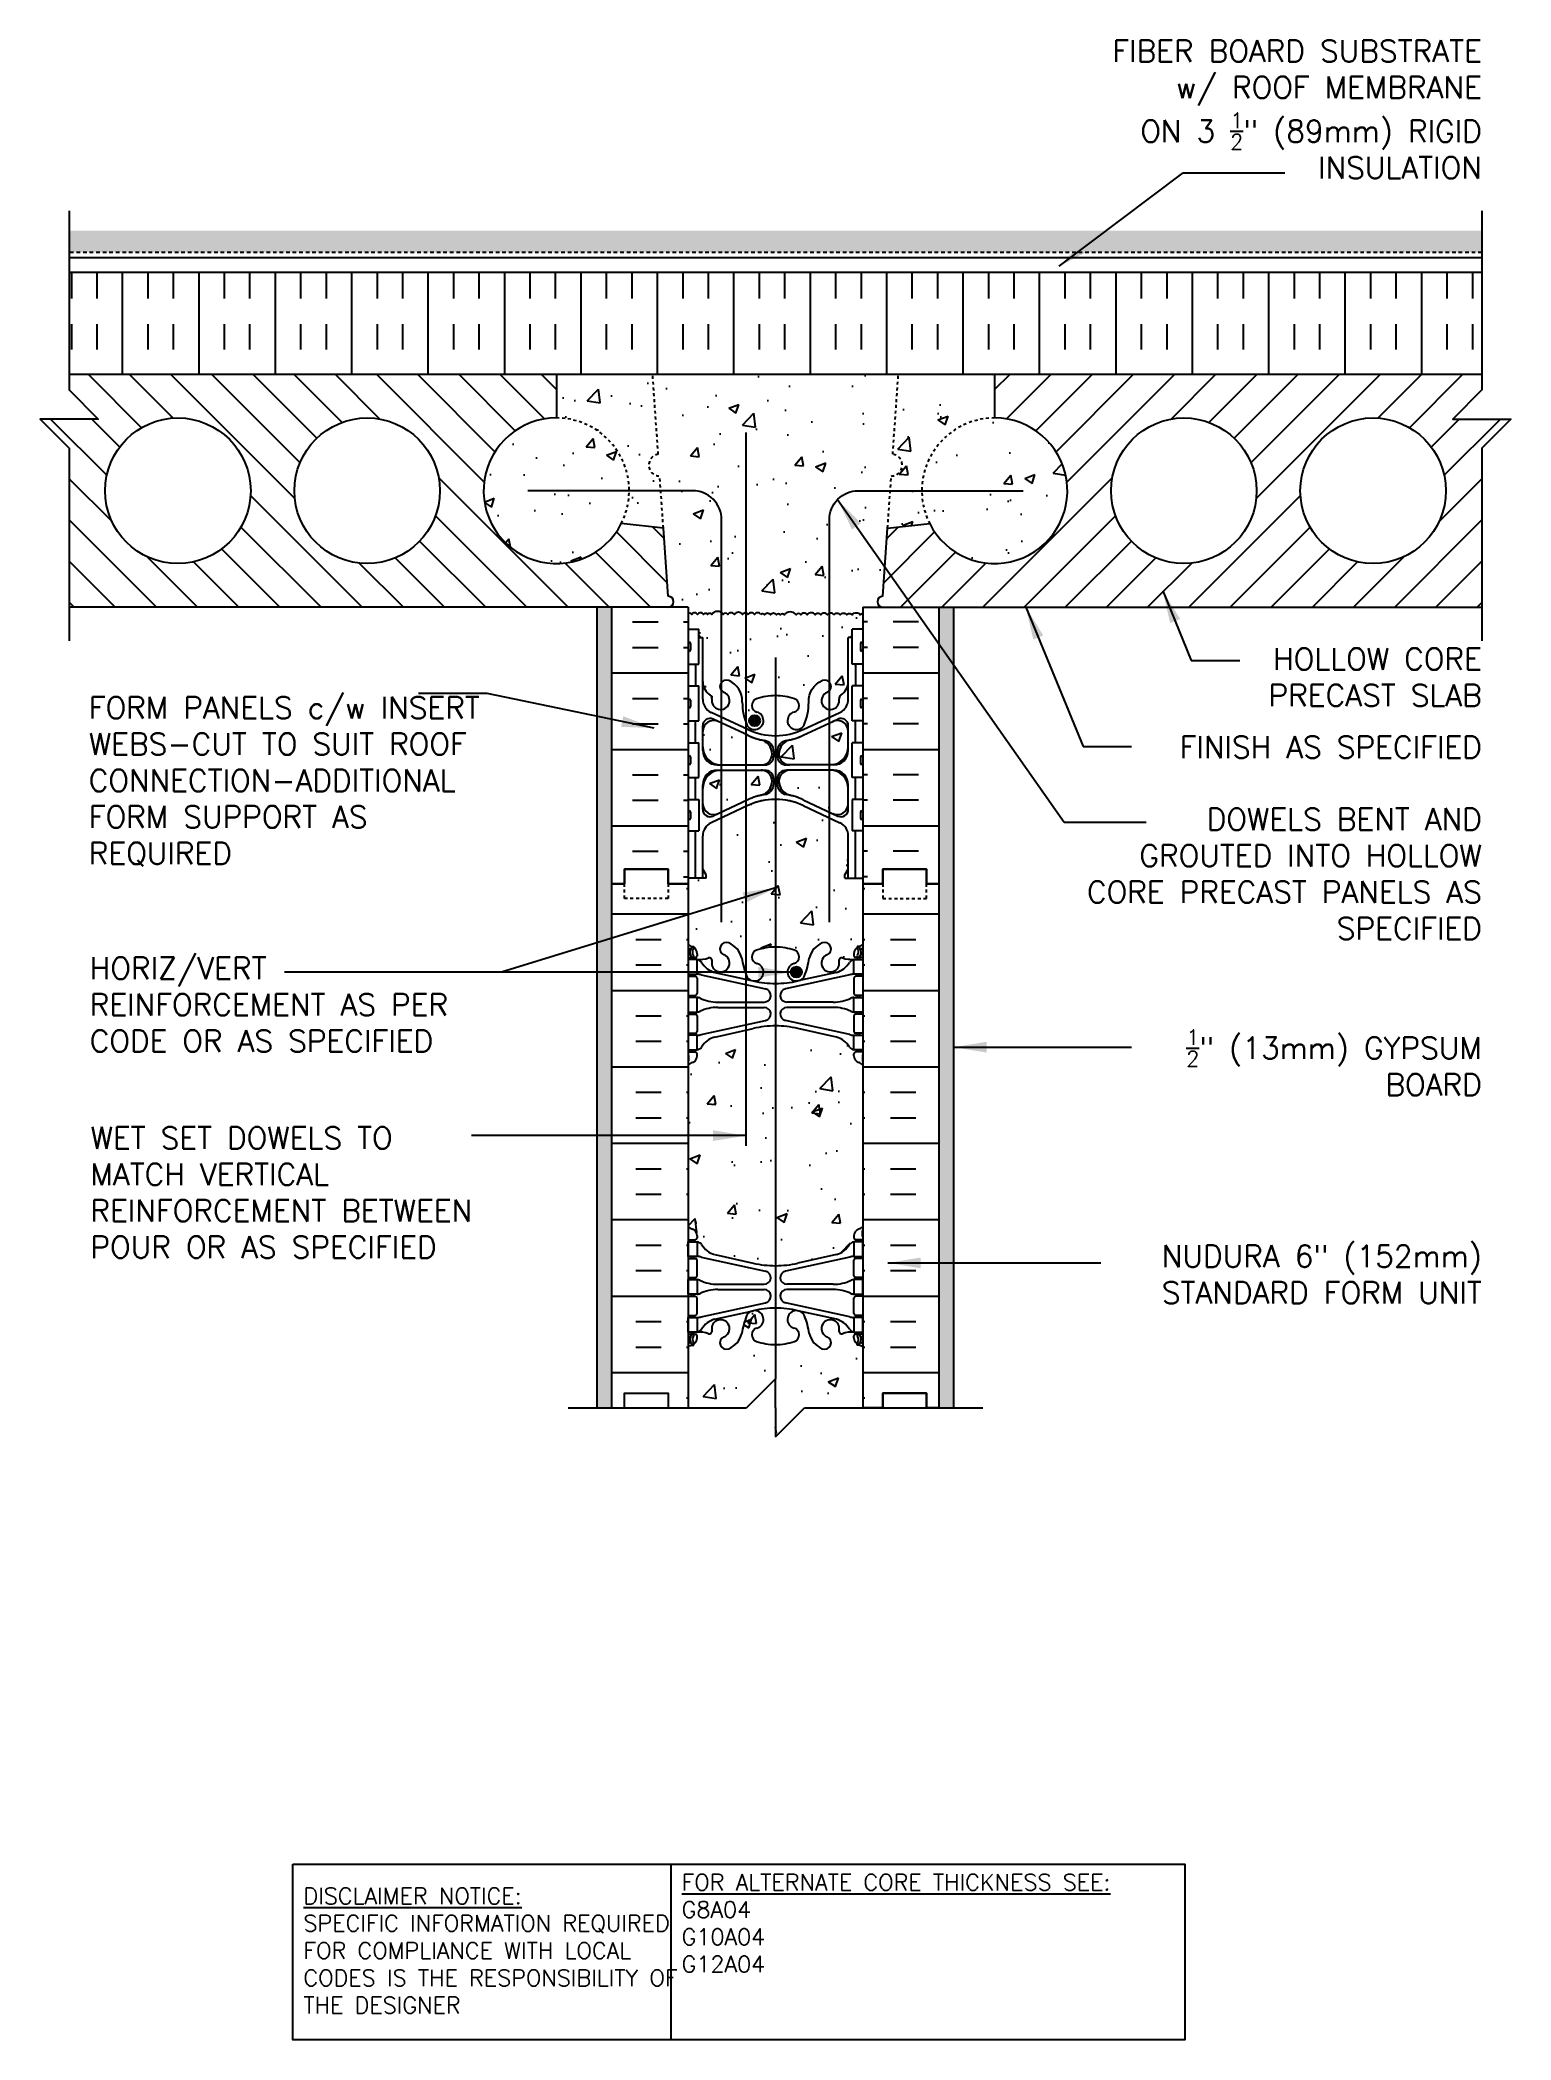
# Model space of a CAD drawing. Header units: inches. Extents: x 74 to 124.6, y 92.6 to 161.3.
import ezdxf

# ---------------------------------------------------------------- set-up
doc = ezdxf.new("R2010")
doc.units = ezdxf.units.IN
doc.header["$LTSCALE"] = 0.5
doc.header["$MEASUREMENT"] = 0
doc.linetypes.add('DASHED2', pattern=[0.375, 0.25, -0.125])
doc.linetypes.add('HIDDEN2', pattern=[0.1875, 0.125, -0.0625])
for name, color, linetype in [('HATCH', 12, 'Continuous'), ('Hidden2', 12, 'HIDDEN2'), ('line25', 2, 'Continuous'), ('LINE3', 3, 'Continuous'), ('LINE50', 5, 'Continuous'), ('LINE9', 9, 'Continuous'), ('TEXT', 4, 'Continuous'), ('Web_Edge', 9, 'Continuous')]:
    doc.layers.add(name, color=color, linetype=linetype)
doc.styles.add('DIM', font='romans.shx', dxfattribs={"width": 0.7})
doc.styles.add('ROMANS', font='romans.shx', dxfattribs={"height": 0.75})
doc.styles.get("Standard").update_dxf_attribs({"font": 'romans.shx', "height": 0.75})
doc.dimstyles.new('ext_12', dxfattribs={"dimscale": 12, "dimtxt": 0.09375, "dimasz": 0.09375, "dimexe": 0.09375, "dimexo": 0.0625, "dimgap": 0.0625, "dimtad": 1, "dimdec": 1, "dimzin": 3, "dimdsep": 46, "dimlunit": 4, "dimtxsty": 'DIM', "dimcen": 0.09, "dimdle": 0.09375, "dimclrt": 4, "dimadec": 0, "dimazin": 0, "dimtfac": 1, "dimtdec": 1, "dimtmove": 2, "dimatfit": 3, "dimfxl": 1, "dimfrac": 2, "dimtolj": 1, "dimtzin": 0, "dimarcsym": 0})

msp = doc.modelspace()

# ---------------------------------------------------------------- texts
at = {"layer": 'TEXT', "char_height": 0.75, "style": 'ROMANS'}
for s, insert, width, attachment_point in [('\\A1;FIBER BOARD SUBSTRATE\\Pw/ ROOF MEMBRANE \\PON 3 {\\H0.7x;\\S1/2;}" (89mm) RIGID \\PINSULATION', (123.569, 161.268), 26.1134, 3), ('HOLLOW CORE PRECAST SLAB', (123.569, 140.384), 12.93494, 3), ('FORM PANELS c/w INSERT WEBS-CUT TO SUIT ROOF CONNECTION-ADDITIONAL\\PFORM SUPPORT AS \\PREQUIRED', (75.716, 135.8), 14.56613, 4), ('FINISH AS SPECIFIED', (123.569, 137.357), 15.67841, 3), ('DOWELS BENT AND GROUTED INTO HOLLOW CORE PRECAST PANELS AS SPECIFIED', (123.569, 134.879), 15.43481, 3), ('HORIZ/VERT REINFORCEMENT AS PER CODE OR AS SPECIFIED', (75.75, 129.763), 14.36832, 1), ('\\A1;{\\H0.7x;\\S1/2;}" (13mm) GYPSUM \\PBOARD', (123.569, 127.275), 17.21743, 3), ('WET SET DOWELS TO MATCH VERTICAL REINFORCEMENT BETWEEN POUR OR AS SPECIFIED', (75.774, 121.684), 15.31511, 4), ('NUDURA 6" (152mm) STANDARD FORM UNIT', (123.569, 119.871), 17.21743, 3)]:
    msp.add_mtext(s, dxfattribs=dict(at, insert=insert, width=width, attachment_point=attachment_point))
at = {"layer": 'TEXT', "char_height": 0.5625, "attachment_point": 4}
for s, insert, width in [('{\\LFOR ALTERNATE CORE THICKNESS SEE:\\P}G8A04\\PG10A04\\PG12A04', (96.082, 96.587), 23.33295), ('{\\LDISCLAIMER NOTICE:}\\PSPECIFIC INFORMATION REQUIRED FOR COMPLIANCE WITH LOCAL CODES IS THE RESPONSIBILITY OF THE DESIGNER', (83.09, 95.647), 14.00235)]:
    msp.add_mtext(s, dxfattribs=dict(at, insert=insert, width=width))

# ---------------------------------------------------------------- hatches: boundary and pattern name
at = {"layer": 'HATCH'}
h = msp.add_hatch(dxfattribs=at)
h.set_pattern_fill('GRAVEL', color=256, style=0)
h.set_pattern_definition([(228.0128, (0.72, 1), (-7.999998232, -9.000001342), [0.134536, -13.319088]), (184.9697, (0.63, 0.9), (12.0000010515, 0.999991307), [0.230868, -22.855925]), (132.5104, (0.4, 0.88), (9.999990718, -11.000008674), [0.162788, -16.116032]), (267.2737, (0.01, 0.63), (0.999996018, 20.000000295), [0.210238, -20.813558]), (292.8337, (0, 0.42), (-5.000009905, 11.999996412), [0.206155, -20.409373]), (357.2737, (0.08, 0.23), (-20.000000295, 0.999996018), [0.210238, -20.813558]), (37.6942, (0.29, 0.22), (-13.0000073456, -9.999990405), [0.278029, -27.524849]), (72.2553, (0.51, 0.39), (7.000010763, 21.999996231), [0.262488, -25.986321]), (121.4296, (0.59, 0.64), (-8.000008234, 12.999995036), [0.21095, -20.884073]), (175.2364, (0.48, 0.82), (11.000000946, -0.999991533), [0.240832, -11.800763]), (222.3974, (0.24, 0.84), (-12.000007351, -10.999992082), [0.311448, -30.833375]), (138.8141, (1, 0.62), (-7.000002947, 5.999997313), [0.106301, -10.523844]), (171.4692, (0.92, 0.69), (12.999998285, -2.00000791), [0.202237, -20.021511]), (225, (0.72, 0.72), (-1e-16, -1.0000003), [0.141421, -1.272792]), (203.1986, (0.65, 0.84), (4.99999973, 2.000001325), [0.076158, -7.539615]), (291.8014, (0.58, 0.81), (-0.99999991, 3.00000027), [0.107703, -5.277462]), (30.9638, (0.62, 0.71), (2.99999802, 2.00000248), [0.174929, -5.656023]), (161.5651, (0.77, 0.8), (2.00000043, -0.9999984), [0.126491, -3.035787]), (16.3895, (0, 0.81), (10.000002198, 2.99999271), [0.1772, -17.542845]), (70.3462, (0.17, 0.86), (-3.999995247, -11.000002136), [0.148661, -14.717408]), (293.1986, (0.77, 1), (-2.000001325, 4.99999973), [0.152315, -7.463458]), (343.6105, (0.83, 0.86), (-10.000002198, 2.99999271), [0.1772, -17.542845]), (339.444, (0, 0.19), (-5.000001845, 1.999995996), [0.17088, -8.373124]), (294.7751, (0.16, 0.13), (-4.99999219, 11.000003422), [0.143178, -14.174643]), (66.8014, (0.78, 0), (2.000001325, 4.99999973), [0.152315, -7.463458]), (17.354, (0.84, 0.14), (-13.000002019, -3.999994502), [0.167631, -16.595424]), (69.444, (0.29, 0), (-1.999995996, -5.000001845), [0.08544, -8.458564]), (101.3099, (0.72, 0), (-0.99999763, 4.00000075), [0.05099, -5.048029]), (165.9638, (0.71, 0.05), (3.00000055, -0.99999806), [0.206155, -3.91695]), (186.009, (0.51, 0.1), (9.999999751, 0.999999317), [0.19105, -18.913923]), (303.6901, (0.62, 0.62), (-1.00000133, 1.99999956), [0.144222, -3.461329]), (353.1572, (0.7, 0.5), (16.9999993655, -2.000007998), [0.251794, -24.927563]), (60.9454, (0.95, 0.47), (-4.000000027, -7.000000385), [0.102956, -10.192674]), (90, (1, 0.56), (-1, 1), [0.06, -0.94]), (120.2564, (0.49, 0.13), (3.999994887, -7.000002456), [0.138924, -13.75352]), (48.0128, (0.42, 0.25), (7.999998232, 9.000001342), [0.269072, -13.184552]), (0, (0.6, 0.45), (1, 1), [0.26, -0.74]), (325.3048, (0.86, 0.45), (-9.99999426, 7.00000861), [0.158114, -15.653274]), (254.0546, (0.99, 0.36), (-0.99999989, -4.00000013), [0.145602, -7.134508]), (207.646, (0.95, 0.22), (-18.999995807, -10.000007713), [0.237065, -23.469474]), (175.4261, (0.74, 0.11), (-13.000000558, 0.999994801), [0.250799, -24.829074])])
h.paths.add_polyline_path([(123.569, 154.724), (75.04, 154.724), (75.04, 153.974), (123.569, 153.974)])
h = msp.add_hatch(dxfattribs=at)
h.set_pattern_fill('AR-CONC', color=256, scale=0.5, style=0)
h.paths.add_polyline_path([(108.205, 154.901), (107.959, 154.901), (107.959, 152.834), (108.205, 152.886)])
h = msp.add_hatch(dxfattribs=at)
h.set_pattern_fill('INSUL', color=256, scale=7, angle=90, style=0)
h.set_pattern_definition([(90, (-1.8736, -5.1142), (-2.625, 2e-16), []), (90, (-2.7486, -5.1142), (-2.625, 2e-16), [0.875, -0.875]), (90, (-3.6236, -5.1142), (-2.625, 2e-16), [0.875, -0.875])])
h.paths.add_polyline_path([(75.04, 153.287), (75.04, 149.787), (123.569, 149.787), (123.569, 153.287)])
h = msp.add_hatch(dxfattribs=at)
h.set_pattern_fill('ANSI31', color=256, scale=8, style=0)
h.set_pattern_definition([(135, (198.6092, 0), (0.707107, 0.707107), [])])
h.paths.add_polyline_path([(75.04, 147.248), (74.04, 148.248), (75.04, 148.248), (76.04, 148.248), (75.04, 149.248), (75.04, 149.787), (91.777, 149.787), (91.777, 148.287, 1.788289), (94.008, 144.658), (95.453, 144.506), (95.617, 142.162, -1), (95.617, 141.787), (75.04, 141.787)])
h.paths.add_polyline_path([(81.277, 145.787, 1), (76.277, 145.787, 1)], flags=16)
h.paths.add_polyline_path([(87.777, 145.787, 1), (82.777, 145.787, 1)], flags=16)
h = msp.add_hatch(dxfattribs=at)
h.set_pattern_fill('AR-CONC', color=256, scale=0.5)
h.paths.add_polyline_path([(102.305, 116.376, 0.064398), (102.195, 116.442), (102.105, 116.442), (102.105, 116.484, -0.249069), (101.995, 116.691), (101.995, 116.758, -0.414214), (102.057, 116.821), (102.105, 116.821), (102.105, 116.891), (102, 116.891, 0.10046), (101.606, 116.834, -0.601435), (101.486, 116.939, 2.182095), (101.076, 116.726, -1), (100.913, 116.317, -0.24438), (100.464, 116.838, 0.053157), (100.299, 117.452, 1.553132), (99.94, 117.028, -0.735593), (99.953, 116.57, -0.082755), (99.305, 116.461, -0.082755), (98.656, 116.57, -0.735593), (98.669, 117.028, 1.553132), (98.311, 117.452, 0.053157), (98.145, 116.838, -0.24438), (97.696, 116.317, -1), (97.533, 116.726, 2.182095), (97.123, 116.939, -0.601435), (97.003, 116.834, 0.10046), (96.61, 116.891), (96.505, 116.891), (96.505, 116.821), (96.552, 116.821, -0.414214), (96.615, 116.758), (96.615, 116.691, -0.249069), (96.505, 116.484), (96.505, 116.442), (96.415, 116.442, 0.064398), (96.305, 116.376), (96.305, 114.287), (98.305, 114.287), (99.305, 115.287), (99.305, 114.287), (99.305, 113.287), (100.305, 114.287), (102.305, 114.287)])
h.paths.add_polyline_path([(102.305, 126.068, 0.082415), (102.161, 126.147, -0.317837), (101.995, 126.383), (101.995, 126.451, -0.414214), (102.057, 126.513), (102.105, 126.513), (102.105, 126.583), (102, 126.583, -0.188973), (101.844, 126.678, 0.196323), (101.395, 127.024), (100.073, 127.315, 0.057795), (99.305, 127.404, 0.057795), (98.536, 127.315), (97.215, 127.024, 0.196323), (96.765, 126.678, -0.188973), (96.61, 126.583), (96.505, 126.583), (96.505, 126.513), (96.552, 126.513, -0.414214), (96.615, 126.451), (96.615, 126.383, -0.317837), (96.448, 126.147, 0.082415), (96.305, 126.068), (96.305, 120.506, 0.082415), (96.448, 120.426, -0.317837), (96.615, 120.191), (96.615, 120.123, -0.414214), (96.552, 120.061), (96.505, 120.061), (96.505, 119.991), (96.61, 119.991, -0.188973), (96.765, 119.896, 0.196323), (97.215, 119.55), (98.536, 119.259, 0.057795), (99.305, 119.17, 0.057795), (100.073, 119.259), (101.395, 119.55, 0.196323), (101.844, 119.896, -0.188973), (102, 119.991), (102.105, 119.991), (102.105, 120.061), (102.057, 120.061, -0.414214), (101.995, 120.123), (101.995, 120.191, -0.317837), (102.161, 120.426, 0.082415), (102.305, 120.506)])
h.paths.add_polyline_path([(102.305, 132.478), (101.685, 132.478), (101.685, 132.59), (101.805, 132.79), (101.805, 133.931, 0.291097), (101.517, 134.384), (100.258, 134.973, 0.093369), (99.451, 135.18, 0.016332), (99.305, 135.185, 0.109869), (98.351, 134.973), (97.093, 134.384, 0.291097), (96.805, 133.931), (96.805, 132.79), (96.925, 132.59), (96.925, 132.478), (96.305, 132.478), (96.305, 132.287), (96.305, 130.198, 0.064398), (96.415, 130.132), (96.505, 130.132), (96.505, 130.09, -0.249069), (96.615, 129.883), (96.615, 129.816, -0.414214), (96.552, 129.753), (96.505, 129.753), (96.505, 129.683), (96.61, 129.683, 0.10046), (97.003, 129.74, -0.601435), (97.123, 129.635, 2.182095), (97.533, 129.848, -1), (97.696, 130.257, -0.24438), (98.145, 129.736, 0.053157), (98.311, 129.122, 1.553132), (98.669, 129.546, -0.735593), (98.656, 130.004, -0.082755), (99.305, 130.112, -0.082755), (99.953, 130.004, -0.735593), (99.94, 129.546, 1.553132), (100.299, 129.122, 0.053157), (100.464, 129.736, -0.24438), (100.913, 130.257, -1), (101.076, 129.848, 2.182095), (101.486, 129.635, -0.601435), (101.606, 129.74, 0.10046), (102, 129.683), (102.105, 129.683), (102.105, 129.753), (102.057, 129.753, -0.414214), (101.995, 129.816), (101.995, 129.883, -0.249069), (102.105, 130.09), (102.105, 130.132), (102.195, 130.132, 0.064398), (102.305, 130.198), (102.305, 132.287)])
h.paths.add_polyline_path([(99.19, 136.743, 0.350119), (98.801, 137.232, -0.053094), (98.351, 137.387), (97.339, 137.861, 0.549071), (96.805, 137.521), (96.805, 136.994, 0.414214), (97.43, 136.369), (98.815, 136.369, 0.085652), (98.94, 136.391, 0.316711)])
h.paths.add_polyline_path([(99.19, 135.815, 0.413582), (98.815, 136.189), (97.43, 136.189, 0.414214), (96.805, 135.564), (96.805, 135.037, 0.549071), (97.339, 134.698), (98.351, 135.172, -0.053094), (98.801, 135.327, 0.350119)])
h.paths.add_polyline_path([(101.18, 136.189), (99.795, 136.189, 0.413582), (99.42, 135.815, 0.350119), (99.808, 135.327, -0.053094), (100.258, 135.172), (101.271, 134.698, 0.549071), (101.805, 135.037), (101.805, 135.564, 0.414214)])
h.paths.add_polyline_path([(101.805, 136.994), (101.805, 137.521, 0.549071), (101.271, 137.861), (100.258, 137.387, -0.051645), (99.82, 137.235, -0.001445), (99.808, 137.232, 0.350119), (99.42, 136.743, 0.413582), (99.795, 136.369), (101.18, 136.369, 0.414214)])
h.paths.add_polyline_path([(101.805, 140.749), (101.905, 140.749), (101.905, 140.779, -0.327813), (101.94, 140.827), (101.94, 141.032), (102.305, 141.032), (102.305, 141.581, 0.198272), (102.218, 141.525, 0.520567), (101.937, 141.525, 0.520567), (101.751, 141.525, 0.520567), (101.523, 141.525, 0.507124), (101.305, 141.525, 0.507124), (101.086, 141.525, 0.520567), (100.859, 141.525, 0.520567), (100.672, 141.525, 0.520567), (100.391, 141.525, 0.520567), (100.17, 141.525, 0.520567), (100.01, 141.525, 0.520567), (99.612, 141.525, 0.520567), (99.473, 141.525, 0.520567), (99.335, 141.525, 0.520567), (99.128, 141.525, 0.520567), (98.925, 141.525, 0.498871), (98.805, 141.539, 0.507124), (98.586, 141.539, 0.520567), (98.359, 141.539, 0.520567), (98.172, 141.539, 0.520567), (97.891, 141.539, 0.520567), (97.67, 141.539, 0.520567), (97.51, 141.539, 0.520567), (97.112, 141.539, 0.520567), (96.973, 141.539, 0.520567), (96.835, 141.539, 0.520567), (96.628, 141.539, 0.520567), (96.425, 141.539, 0.498871), (96.305, 141.553), (96.305, 141.032), (96.67, 141.032), (96.67, 140.827, -0.327813), (96.705, 140.779), (96.705, 140.749), (96.805, 140.749), (96.805, 139.234, 0.258958), (97.064, 138.767, -0.31131), (97.12, 138.637, 2.127293), (97.533, 138.861, -1), (97.696, 139.27, -0.325306), (98.163, 138.528, 0.10488), (98.335, 137.716, 1.422913), (98.669, 138.183, -0.735593), (98.656, 138.641, -0.082755), (99.305, 138.749, -0.082755), (99.953, 138.641, -0.735593), (99.94, 138.183, 1.422913), (100.274, 137.716, 0.10488), (100.446, 138.528, -0.325306), (100.913, 139.27, -1), (101.076, 138.861, 2.127293), (101.489, 138.637, -0.31131), (101.545, 138.767, 0.258958), (101.805, 139.234)])
h.paths.add_polyline_path([(103.156, 144.506), (103.281, 146.292, 0.932515), (103.333, 147.039), (103.525, 149.787), (95.084, 149.787), (95.276, 147.039, 0.932515), (95.328, 146.292), (95.453, 144.506), (95.617, 142.162, -1), (95.617, 141.787), (96.305, 141.787), (96.305, 141.553, -0.498871), (96.425, 141.539, -0.520567), (96.628, 141.539, -0.520567), (96.835, 141.539, -0.520567), (96.973, 141.539, -0.520567), (97.112, 141.539, -0.520567), (97.51, 141.539, -0.520567), (97.67, 141.539, -0.520567), (97.891, 141.539, -0.520567), (98.172, 141.539, -0.520567), (98.359, 141.539, -0.520567), (98.586, 141.539, -0.507124), (98.805, 141.539, -0.498871), (98.925, 141.525, -0.520567), (99.128, 141.525, -0.520567), (99.335, 141.525, -0.520567), (99.473, 141.525, -0.520567), (99.612, 141.525, -0.520567), (100.01, 141.525, -0.520567), (100.17, 141.525, -0.520567), (100.391, 141.525, -0.520567), (100.672, 141.525, -0.520567), (100.859, 141.525, -0.520567), (101.086, 141.525, -0.507124), (101.305, 141.525, -0.507124), (101.523, 141.525, -0.520567), (101.751, 141.525, -0.520567), (101.937, 141.525, -0.520567), (102.218, 141.525, -0.198272), (102.305, 141.581), (102.305, 141.787), (102.992, 141.787, -1), (102.992, 142.162)])
h.paths.add_polyline_path([(95.328, 146.292, -0.932515), (95.276, 147.039), (95.084, 149.787), (91.777, 149.787), (91.777, 148.287, -0.559194), (94.008, 144.658), (95.453, 144.506)])
h.paths.add_polyline_path([(91.777, 148.287, 1.788289), (94.008, 144.658, 0.559194)])
h.paths.add_polyline_path([(106.832, 148.287, 0.559194), (104.601, 144.658, 1.788289)])
h.paths.add_polyline_path([(106.832, 148.287), (106.832, 149.787), (103.525, 149.787), (103.333, 147.039, -0.932515), (103.281, 146.292), (103.156, 144.506), (104.601, 144.658, -0.559194)])
h = msp.add_hatch(dxfattribs=at)
h.set_pattern_fill('ANSI31', color=256, scale=8, style=0)
h.paths.add_polyline_path([(123.569, 141.787), (123.569, 147.248), (124.569, 148.248), (123.569, 148.248), (122.569, 148.248), (123.569, 149.248), (123.569, 149.787), (106.832, 149.787), (106.832, 148.287, -1.788289), (104.601, 144.658), (103.156, 144.506), (102.992, 142.162, 1), (102.992, 141.787)])
h.paths.add_polyline_path([(117.332, 145.787, -1), (122.332, 145.787, -1)], flags=16)
h.paths.add_polyline_path([(110.832, 145.787, -1), (115.832, 145.787, -1)], flags=16)
h = msp.add_hatch(dxfattribs=at)
h.set_pattern_fill('AR-SAND', color=256, scale=0.25, style=0)
h.set_pattern_definition([(142.5, (269.13828, -26.31933), (0.01574834, 0.48170594), [0, -0.38, 0, -0.425, 0, -0.40625]), (172.5, (269.1383, -26.3193), (-0.4424442, 0.7055365), [0, -0.205, 0, -0.3425, 0, -0.13125]), (212.5, (269.44578, -26.31933), (-0.7785355, 0.00141476), [0, -0.125, 0, -0.45, 0, -0.5875]), (222.5, (269.4458, -26.3193), (-0.7515317, 0.2194189), [0, -0.0625, 0, -0.295, 0, -0.3375])])
h.paths.add_polyline_path([(93.68, 132.228), (93.68, 114.287), (93.18, 114.287), (93.18, 141.787), (93.68, 141.787)])
h = msp.add_hatch(dxfattribs=at)
h.set_pattern_fill('INSUL', color=256, scale=7, style=0)
h.set_pattern_definition([(0, (-2829.857, -264.7226), (0, 2.625), []), (0, (-2829.857, -263.8476), (0, 2.625), [0.875, -0.875]), (0, (-2829.857, -262.9726), (0, 2.625), [0.875, -0.875])])
h.paths.add_polyline_path([(96.305, 141.787), (93.68, 141.787), (93.68, 132.287), (94.117, 132.287), (94.117, 132.787), (95.617, 132.787), (95.617, 132.287), (96.305, 132.287)])
h = msp.add_hatch(dxfattribs=at)
h.set_pattern_fill('INSUL', color=256, scale=7, style=0)
h.set_pattern_definition([(180, (3028.4662, -264.7226), (0, 2.625), []), (180, (3028.4662, -263.8476), (0, 2.625), [0.875, -0.875]), (180, (3028.4662, -262.9726), (0, 2.625), [0.875, -0.875])])
h.paths.add_polyline_path([(104.93, 141.787), (102.305, 141.787), (102.305, 132.287), (102.992, 132.287), (102.992, 132.787), (104.492, 132.787), (104.492, 132.287), (104.93, 132.287)])
h = msp.add_hatch(dxfattribs=at)
h.set_pattern_fill('AR-SAND', color=256, scale=0.25, style=0)
h.set_pattern_definition([(37.5, (-70.5291, -26.31933), (-0.01574834, 0.48170594), [0, -0.38, 0, -0.425, 0, -0.40625]), (7.5, (-70.5291, -26.3193), (0.4424442, 0.7055365), [0, -0.205, 0, -0.3425, 0, -0.13125]), (327.5, (-70.8366, -26.31933), (0.7785355, 0.00141476), [0, -0.125, 0, -0.45, 0, -0.5875]), (317.5, (-70.8366, -26.3193), (0.7515317, 0.2194189), [0, -0.0625, 0, -0.295, 0, -0.3375])])
h.paths.add_polyline_path([(104.93, 132.228), (104.93, 114.287), (105.43, 114.287), (105.43, 141.787), (104.93, 141.787)])
h = msp.add_hatch(dxfattribs=at)
h.set_pattern_fill('INSUL', color=256, scale=7, style=0)
h.paths.add_polyline_path([(104.93, 132.287), (104.492, 132.287), (104.492, 131.787), (102.992, 131.787), (102.992, 132.287), (102.305, 132.287), (102.305, 114.287), (102.992, 114.287), (102.992, 114.787), (104.492, 114.787), (104.492, 114.287), (104.93, 114.287)])
h.paths.add_polyline_path([(96.305, 132.287), (95.617, 132.287), (95.617, 131.787), (94.117, 131.787), (94.117, 132.287), (93.68, 132.287), (93.68, 114.287), (94.117, 114.287), (94.117, 114.787), (95.617, 114.787), (95.617, 114.287), (96.305, 114.287)])
at = {"layer": 'LINE3'}
h = msp.add_hatch(color=256, dxfattribs=at)
h.paths.add_polyline_path([(98.77, 137.924, 0.831395), (98.402, 137.924)])
h.paths.add_polyline_path([(98.774, 137.889, 0.045935), (98.77, 137.924), (98.402, 137.924, 0.045935), (98.399, 137.889, 1)])
h = msp.add_hatch(color=256, dxfattribs=at)
h.paths.add_polyline_path([(100.207, 129.287, 0.831395), (99.839, 129.287)])
h.paths.add_polyline_path([(100.211, 129.253, 0.045935), (100.207, 129.287), (99.839, 129.287, 0.045935), (99.836, 129.253, 1)])

# ---------------------------------------------------------------- linework, layer by layer
at = {"layer": 'HATCH'}
for points in [[(98.805, 141.539, 0.507124), (98.586, 141.539, 0.520567), (98.359, 141.539, 0.520567), (98.172, 141.539, 0.520567), (97.891, 141.539, 0.520567), (97.67, 141.539, 0.520567), (97.51, 141.539, 0.520567), (97.112, 141.539, 0.520567), (96.973, 141.539, 0.520567), (96.835, 141.539, 0.520567), (96.628, 141.539, 0.520567), (96.425, 141.539, 0.520567), (96.301, 141.55)], [(101.305, 141.525, 0.507124), (101.086, 141.525, 0.520567), (100.859, 141.525, 0.520567), (100.672, 141.525, 0.520567), (100.391, 141.525, 0.520567), (100.17, 141.525, 0.520567), (100.01, 141.525, 0.520567), (99.612, 141.525, 0.520567), (99.473, 141.525, 0.520567), (99.335, 141.525, 0.520567), (99.128, 141.525, 0.520567), (98.925, 141.525, 0.498871), (98.805, 141.539, 0.498871)], [(101.305, 141.525, -0.507124), (101.523, 141.525, -0.520567), (101.751, 141.525, -0.520567), (101.937, 141.525, -0.520567), (102.218, 141.525, -0.198272), (102.305, 141.581, -0.198272)]]:
    msp.add_lwpolyline(points, format="xyb", dxfattribs=at)
at = {"layer": 'Hidden2'}
for p, q in [((95.276, 147.039), (95.084, 149.787)), ((103.333, 147.039), (103.525, 149.787)), ((95.453, 144.506), (95.328, 146.292)), ((103.156, 144.506), (103.281, 146.292))]:
    msp.add_line(p, q, dxfattribs=at)
for centre, radius, start, end in [((91.777, 145.787), 2.5, 333.14542, 90), ((106.832, 145.787), 2.5, 90, 206.85458), ((95.328, 146.667), 0.375, 98, 270), ((103.281, 146.667), 0.375, 270, 82)]:
    msp.add_arc(centre, radius, start, end, dxfattribs=at)
at = {"layer": 'line25'}
for p, q in [((75.04, 149.787), (123.569, 149.787)), ((91.777, 149.787), (91.777, 148.287)), ((106.832, 149.787), (106.832, 148.287)), ((95.453, 144.506), (94.008, 144.658)), ((95.617, 142.162), (95.453, 144.506)), ((102.992, 142.162), (103.156, 144.506)), ((103.156, 144.506), (104.601, 144.658)), ((95.617, 141.787), (75.04, 141.787)), ((96.305, 141.787), (75.04, 141.787)), ((96.305, 141.787), (96.305, 132.287)), ((102.305, 141.787), (123.569, 141.787)), ((102.305, 141.787), (102.305, 132.287)), ((102.992, 141.787), (123.569, 141.787)), ((96.305, 141.032), (96.67, 141.032)), ((96.67, 139.832), (96.67, 141.032)), ((102.305, 141.032), (101.94, 141.032)), ((101.94, 139.832), (101.94, 141.032)), ((96.305, 139.832), (96.67, 139.832)), ((102.305, 139.832), (101.94, 139.832)), ((96.305, 139.082), (96.67, 139.082)), ((96.67, 137.882), (96.67, 139.082)), ((101.94, 137.882), (101.94, 139.082)), ((102.305, 139.082), (101.94, 139.082)), ((96.305, 137.882), (96.67, 137.882)), ((102.305, 137.882), (101.94, 137.882)), ((96.305, 137.132), (96.67, 137.132)), ((96.67, 135.932), (96.67, 137.132)), ((102.305, 137.132), (101.94, 137.132)), ((101.94, 135.932), (101.94, 137.132)), ((96.305, 135.932), (96.67, 135.932)), ((102.305, 135.932), (101.94, 135.932)), ((96.305, 135.182), (96.67, 135.182)), ((96.67, 135.182), (96.67, 134.102)), ((102.305, 135.182), (101.94, 135.182)), ((101.94, 135.182), (101.94, 134.102)), ((96.305, 134.102), (96.67, 134.102)), ((102.305, 134.102), (101.94, 134.102)), ((96.305, 132.287), (96.305, 114.287)), ((102.305, 132.287), (102.305, 114.287))]:
    msp.add_line(p, q, dxfattribs=at)
msp.add_lwpolyline([(123.569, 153.287), (75.04, 153.287)], dxfattribs=at)
for centre in [(78.777, 145.787), (85.277, 145.787), (113.332, 145.787), (119.832, 145.787)]:
    msp.add_circle(centre, 2.5, dxfattribs=at)
for centre, radius, start, end in [((91.777, 145.787), 2.5, 90, 333.14542), ((106.832, 145.787), 2.5, 206.85458, 90), ((95.617, 141.974), 0.188, 270, 90), ((102.992, 141.974), 0.188, 90, 270)]:
    msp.add_arc(centre, radius, start, end, dxfattribs=at)
at = {"layer": 'LINE3'}
for p, q in [((98.281, 147.787), (98.281, 123.289)), ((99.305, 140.056), (99.305, 115.287))]:
    msp.add_line(p, q, dxfattribs=at)
for points in [[(97.453, 130.971), (97.453, 144.787, 0.414214), (96.453, 145.787), (90.802, 145.787)], [(101.156, 130.971), (101.156, 144.787, -0.414214), (102.156, 145.787), (107.807, 145.787)]]:
    msp.add_lwpolyline(points, format="xyb", dxfattribs=at)
for centre in [(98.586, 137.889), (100.023, 129.253)]:
    msp.add_circle(centre, 0.188, dxfattribs=at)
at = {"layer": 'LINE50', "color": 9, "linetype": 'DASHED2'}
msp.add_line((123.569, 153.974), (75.04, 153.974), dxfattribs=at)
at = {"layer": 'LINE50'}
for p, q in [((93.68, 132.287), (93.68, 141.787)), ((104.93, 132.287), (104.93, 141.787)), ((93.68, 114.287), (93.68, 132.287)), ((104.93, 114.287), (104.93, 132.287))]:
    msp.add_line(p, q, dxfattribs=at)
for points in [[(96.305, 132.287), (95.617, 132.287), (95.617, 132.787), (94.117, 132.787), (94.117, 132.287), (93.68, 132.287)], [(93.68, 132.287), (94.117, 132.287), (94.117, 132.787), (95.617, 132.787), (95.617, 132.287), (96.305, 132.287)], [(102.305, 132.287), (102.992, 132.287), (102.992, 132.787), (104.492, 132.787), (104.492, 132.287), (104.93, 132.287)], [(104.93, 132.287), (104.492, 132.287), (104.492, 132.787), (102.992, 132.787), (102.992, 132.287), (102.305, 132.287)], [(93.68, 114.287), (94.117, 114.287), (94.117, 114.787), (95.617, 114.787), (95.617, 114.287), (96.305, 114.287)], [(102.305, 114.287), (102.992, 114.287), (102.992, 114.787), (104.492, 114.787), (104.492, 114.287), (104.93, 114.287)], [(104.93, 114.287), (104.492, 114.287), (104.492, 114.787), (102.992, 114.787), (102.992, 114.287), (102.305, 114.287)]]:
    msp.add_lwpolyline(points, dxfattribs=at)
at = {"layer": 'LINE9'}
for p, q in [((93.18, 114.287), (93.18, 141.787)), ((105.43, 114.287), (105.43, 141.787)), ((96.305, 140.542), (96.305, 140.322)), ((96.305, 140.487), (96.305, 140.487)), ((96.305, 140.377), (96.305, 140.377)), ((96.345, 140.582), (96.345, 140.582)), ((96.345, 140.282), (96.345, 140.282)), ((96.385, 140.542), (96.385, 140.322)), ((96.705, 140.779), (96.705, 140.749)), ((96.705, 140.779), (96.705, 140.779)), ((96.705, 140.749), (96.805, 140.749)), ((96.805, 138.627), (96.805, 140.749)), ((101.905, 140.749), (101.805, 140.749)), ((101.805, 138.627), (101.805, 140.749)), ((101.905, 140.779), (101.905, 140.749)), ((101.905, 140.779), (101.905, 140.779)), ((102.225, 140.542), (102.225, 140.322)), ((102.265, 140.582), (102.265, 140.582)), ((102.265, 140.282), (102.265, 140.282)), ((102.305, 140.542), (102.305, 140.322)), ((102.305, 140.487), (102.305, 140.487)), ((102.305, 140.377), (102.305, 140.377)), ((96.555, 139.832), (96.555, 139.082)), ((102.055, 139.832), (102.055, 139.082)), ((96.305, 138.592), (96.305, 138.372)), ((96.305, 138.537), (96.305, 138.537)), ((96.305, 138.427), (96.305, 138.427)), ((96.345, 138.632), (96.345, 138.632)), ((96.345, 138.332), (96.345, 138.332)), ((96.385, 138.592), (96.385, 138.372)), ((98.351, 137.585), (97.093, 138.174)), ((98.351, 137.585), (97.093, 138.174)), ((100.258, 137.585), (101.517, 138.174)), ((100.258, 137.585), (101.517, 138.174)), ((102.225, 138.592), (102.225, 138.372)), ((102.265, 138.632), (102.265, 138.632)), ((102.265, 138.332), (102.265, 138.332)), ((102.305, 138.592), (102.305, 138.372)), ((102.305, 138.537), (102.305, 138.537)), ((102.305, 138.427), (102.305, 138.427)), ((96.805, 136.869), (96.805, 137.717)), ((98.351, 137.387), (97.161, 137.944)), ((98.351, 137.387), (97.161, 137.944)), ((100.258, 137.387), (101.449, 137.944)), ((100.258, 137.387), (101.449, 137.944)), ((101.805, 136.869), (101.805, 137.717)), ((99.19, 136.744), (99.19, 136.744)), ((99.245, 136.836), (99.245, 136.682)), ((99.365, 136.836), (99.365, 136.682)), ((99.42, 136.744), (99.42, 136.744)), ((96.305, 136.642), (96.305, 136.422)), ((96.305, 136.587), (96.305, 136.587)), ((96.305, 136.477), (96.305, 136.477)), ((96.345, 136.682), (96.345, 136.682)), ((96.345, 136.382), (96.345, 136.382)), ((96.385, 136.642), (96.385, 136.422)), ((97.305, 136.369), (98.932, 136.369)), ((97.305, 136.369), (98.815, 136.369)), ((97.305, 136.189), (98.932, 136.189)), ((97.305, 136.189), (98.815, 136.189)), ((101.305, 136.369), (99.677, 136.369)), ((101.305, 136.189), (99.677, 136.189)), ((101.305, 136.369), (99.795, 136.369)), ((101.305, 136.189), (99.795, 136.189)), ((102.225, 136.642), (102.225, 136.422)), ((102.265, 136.682), (102.265, 136.682)), ((102.265, 136.382), (102.265, 136.382)), ((102.305, 136.642), (102.305, 136.422)), ((102.305, 136.587), (102.305, 136.587)), ((102.305, 136.477), (102.305, 136.477)), ((96.805, 134.841), (96.805, 135.689)), ((99.245, 135.877), (99.245, 135.722)), ((99.365, 135.877), (99.365, 135.722)), ((101.805, 134.841), (101.805, 135.689)), ((96.305, 134.752), (96.305, 134.532)), ((96.305, 134.697), (96.305, 134.697)), ((96.345, 134.792), (96.345, 134.792)), ((96.385, 134.752), (96.385, 134.532)), ((98.351, 134.973), (97.093, 134.384)), ((98.351, 134.973), (97.093, 134.384)), ((98.351, 135.172), (97.161, 134.614)), ((98.351, 135.172), (97.161, 134.614)), ((100.258, 135.172), (101.449, 134.614)), ((100.258, 135.172), (101.449, 134.614)), ((100.258, 134.973), (101.517, 134.384)), ((100.258, 134.973), (101.517, 134.384)), ((102.225, 134.752), (102.225, 134.532)), ((102.265, 134.792), (102.265, 134.792)), ((102.305, 134.752), (102.305, 134.532)), ((102.305, 134.697), (102.305, 134.697)), ((96.305, 134.587), (96.305, 134.587)), ((96.345, 134.492), (96.345, 134.492)), ((102.265, 134.492), (102.265, 134.492)), ((102.305, 134.587), (102.305, 134.587)), ((96.805, 132.478), (96.805, 133.931)), ((101.805, 132.478), (101.805, 133.931)), ((96.925, 132.59), (96.805, 132.79)), ((96.925, 132.478), (96.925, 132.59)), ((101.685, 132.59), (101.805, 132.79)), ((101.685, 132.478), (101.685, 132.59)), ((96.925, 132.478), (96.305, 132.478)), ((101.685, 132.478), (102.305, 132.478)), ((99.305, 115.287), (98.305, 114.287)), ((99.305, 114.287), (99.305, 115.287)), ((92.18, 114.287), (98.305, 114.287)), ((99.305, 114.287), (99.305, 113.287)), ((99.305, 113.287), (100.305, 114.287)), ((100.305, 114.287), (106.43, 114.287))]:
    msp.add_line(p, q, dxfattribs=at)
for points in [[(75.04, 155.405), (75.04, 149.248), (76.04, 148.248), (75.04, 148.248), (74.04, 148.248), (75.04, 147.248), (75.04, 140.636)], [(123.569, 155.405), (123.569, 149.248), (122.569, 148.248), (123.569, 148.248), (124.569, 148.248), (123.569, 147.248), (123.569, 140.636)], [(123.569, 153.787), (75.04, 153.787)], [(96.555, 139.783), (96.555, 139.832)], [(102.055, 139.783), (102.055, 139.832)], [(96.555, 137.132), (96.555, 137.882)], [(102.055, 137.132), (102.055, 137.882)], [(96.555, 135.182), (96.555, 135.932)], [(102.055, 135.182), (102.055, 135.932)], [(96.555, 132.478), (96.555, 134.102)], [(102.055, 132.478), (102.055, 134.102)]]:
    msp.add_lwpolyline(points, dxfattribs=at)
for points in [[(98.163, 138.528, 0.325312), (97.696, 139.27)], [(100.446, 138.528, -0.325312), (100.913, 139.27)]]:
    msp.add_lwpolyline(points, format="xyb", dxfattribs=at)
at = {"layer": 'LINE9', "linetype": 'DASHED2', "ltscale": 0.15}
for points in [[(95.617, 132.287), (95.617, 132.287), (95.617, 131.787), (94.117, 131.787), (94.117, 132.287), (94.117, 132.287)], [(95.617, 132.287), (95.617, 132.287), (95.617, 131.787), (94.117, 131.787), (94.117, 132.287), (94.117, 132.287)], [(102.992, 132.287), (102.992, 132.287), (102.992, 131.787), (104.492, 131.787), (104.492, 132.287), (104.492, 132.287)], [(102.992, 132.287), (102.992, 132.287), (102.992, 131.787), (104.492, 131.787), (104.492, 132.287), (104.492, 132.287)]]:
    msp.add_lwpolyline(points, dxfattribs=at)
at = {"layer": 'LINE9'}
for centre, radius, start, end in [((96.655, 140.779), 0.05, 0, 72.59933), ((101.955, 140.779), 0.05, 107.40071, 180), ((96.345, 140.542), 0.04, 90, 180), ((96.345, 140.322), 0.04, 180, 270), ((96.345, 140.542), 0.04, 0, 90), ((96.345, 140.322), 0.04, 270, 0), ((102.265, 140.542), 0.04, 90, 180), ((102.265, 140.322), 0.04, 180, 270), ((102.265, 140.542), 0.04, 360, 90), ((102.265, 140.322), 0.04, 270, 0), ((97.355, 139.234), 0.55, 180, 238.0732), ((96.998, 138.661), 0.125, 348.90556, 58.0732), ((97.42, 138.578), 0.305, 168.90556, 68.19625), ((97.615, 139.066), 0.22, 68.19625, 248.19625), ((101.19, 138.578), 0.305, 111.80375, 11.09444), ((100.995, 139.066), 0.22, 291.80375, 111.80375), ((101.612, 138.661), 0.125, 121.9268, 191.09444), ((101.255, 139.234), 0.55, 301.9268, 0), ((96.345, 138.592), 0.04, 90, 180), ((96.345, 138.372), 0.04, 180, 270), ((96.345, 138.592), 0.04, 0, 90), ((96.345, 138.372), 0.04, 270, 0), ((97.305, 138.627), 0.5, 180, 244.92041), ((100.163, 138.528), 2, 180.01456, 203.96383), ((98.586, 137.889), 0.305, 214.67032, 74.27465), ((98.734, 138.414), 0.24, 108.92296, 254.27465), ((99.305, 136.749), 2, 90, 108.92296), ((99.305, 136.749), 2, 71.07704, 90), ((100.023, 137.889), 0.305, 105.72535, 325.32968), ((99.875, 138.414), 0.24, 285.72535, 71.07704), ((98.446, 138.528), 2, 336.03617, 359.98544), ((101.305, 138.627), 0.5, 295.07959, 0), ((102.265, 138.592), 0.04, 90, 180), ((102.265, 138.372), 0.04, 180, 270), ((102.265, 138.592), 0.04, 360, 90), ((102.265, 138.372), 0.04, 270, 0), ((97.055, 137.717), 0.25, 64.92041, 180), ((97.18, 137.521), 0.375, 64.92041, 180), ((97.18, 137.521), 0.375, 64.92041, 180), ((99.305, 139.623), 2.25, 244.92041, 270), ((99.305, 139.425), 2.25, 244.92041, 260.46127), ((99.305, 139.425), 2.25, 244.92041, 256.74618), ((99.305, 139.623), 2.25, 270, 295.07959), ((99.305, 139.425), 2.25, 279.53873, 295.07959), ((99.305, 139.425), 2.25, 283.25382, 295.07959), ((101.43, 137.521), 0.375, 0, 115.07959), ((101.43, 137.521), 0.375, 0, 115.07959), ((101.555, 137.717), 0.25, 0, 115.07959), ((97.43, 136.994), 0.625, 180, 270), ((97.43, 136.994), 0.625, 180, 270), ((97.305, 136.869), 0.5, 180, 270), ((97.305, 136.869), 0.5, 180, 270), ((98.69, 136.744), 0.5, 0, 77.0773), ((98.815, 136.744), 0.375, 270, 0), ((98.87, 136.836), 0.375, 360, 80.46127), ((99.74, 136.836), 0.375, 99.53873, 180), ((99.92, 136.744), 0.5, 102.9227, 180), ((99.795, 136.744), 0.375, 180, 270), ((101.18, 136.994), 0.625, 270, 0), ((101.18, 136.994), 0.625, 270, 0), ((101.305, 136.869), 0.5, 270, 0), ((101.305, 136.869), 0.5, 270, 0), ((96.345, 136.642), 0.04, 90, 180), ((96.345, 136.422), 0.04, 180, 270), ((96.345, 136.642), 0.04, 0, 90), ((96.345, 136.422), 0.04, 270, 0), ((97.43, 135.564), 0.625, 90, 180), ((97.305, 135.689), 0.5, 90, 180), ((97.43, 135.564), 0.625, 90, 180), ((97.305, 135.689), 0.5, 90, 180), ((98.815, 136.744), 0.375, 270, 289.58213), ((98.815, 135.814), 0.375, 0, 90), ((98.815, 135.814), 0.375, 63.18819, 90), ((98.932, 136.682), 0.312, 270, 0), ((98.932, 135.877), 0.312, 0, 90), ((99.677, 136.682), 0.312, 180, 270), ((99.677, 135.877), 0.312, 90, 180), ((99.795, 135.814), 0.375, 90, 180), ((99.795, 135.814), 0.375, 90, 116.81181), ((99.795, 136.744), 0.375, 250.41787, 270), ((101.18, 135.564), 0.625, 360, 90), ((101.18, 135.564), 0.625, 360, 90), ((101.305, 135.689), 0.5, 0, 90), ((101.305, 135.689), 0.5, 0, 90), ((102.265, 136.642), 0.04, 90, 180), ((102.265, 136.422), 0.04, 180, 270), ((102.265, 136.642), 0.04, 360, 90), ((102.265, 136.422), 0.04, 270, 0), ((99.305, 133.134), 2.25, 99.53873, 115.07959), ((99.305, 133.134), 2.25, 102.9227, 115.07959), ((98.69, 135.814), 0.5, 282.9227, 0), ((98.69, 135.814), 0.5, 282.9227, 324.40062), ((98.87, 135.722), 0.375, 279.53873, 0), ((99.74, 135.722), 0.375, 180, 260.46127), ((99.92, 135.814), 0.5, 180, 257.0773), ((99.92, 135.814), 0.5, 215.59938, 257.0773), ((99.305, 133.134), 2.25, 64.92041, 80.46127), ((99.305, 133.134), 2.25, 64.92041, 77.0773), ((96.345, 134.752), 0.04, 90, 180), ((96.345, 134.752), 0.04, 0, 90), ((97.18, 135.037), 0.375, 180, 295.07959), ((97.18, 135.037), 0.375, 180, 295.07959), ((97.055, 134.841), 0.25, 180, 295.07959), ((99.305, 132.935), 2.25, 90, 115.07959), ((99.305, 132.935), 2.25, 93.74279, 115.07959), ((99.305, 132.935), 2.25, 64.92041, 90), ((99.305, 132.935), 2.25, 64.92041, 86.25721), ((101.43, 135.037), 0.375, 244.92041, 360), ((101.43, 135.037), 0.375, 244.92041, 360), ((101.555, 134.841), 0.25, 244.92041, 0), ((102.265, 134.752), 0.04, 90, 180), ((102.265, 134.752), 0.04, 360, 90), ((96.345, 134.532), 0.04, 180, 270), ((96.345, 134.532), 0.04, 270, 0), ((97.305, 133.931), 0.5, 115.07959, 180), ((101.305, 133.931), 0.5, 0, 64.92041), ((102.265, 134.532), 0.04, 180, 270), ((102.265, 134.532), 0.04, 270, 0)]:
    msp.add_arc(centre, radius, start, end, dxfattribs=at)
at = {"layer": 'TEXT'}
msp.add_lwpolyline([(82.723, 98.613), (95.707, 98.613), (95.707, 92.575), (82.723, 92.575)], close=True, dxfattribs=at)
msp.add_lwpolyline([(95.707, 98.613), (113.367, 98.613), (113.367, 92.575), (95.707, 92.575)], dxfattribs=at)
at = {"layer": 'Web_Edge'}
for p, q in [((96.305, 129.853), (96.346, 129.853)), ((96.415, 130.132), (96.505, 130.132)), ((96.505, 130.132), (96.505, 130.09)), ((96.615, 129.883), (96.615, 129.816)), ((101.995, 129.883), (101.995, 129.816)), ((102.195, 130.132), (102.105, 130.132)), ((102.105, 130.132), (102.105, 130.09)), ((102.305, 129.853), (102.263, 129.853)), ((96.305, 129.753), (96.552, 129.753)), ((96.415, 129.753), (96.415, 129.683)), ((96.415, 129.183), (96.415, 129.113)), ((96.505, 129.753), (96.505, 129.683)), ((96.505, 129.183), (96.505, 129.113)), ((96.754, 129.159), (98.965, 128.678)), ((97.215, 129.242), (98.536, 128.952)), ((101.856, 129.159), (99.644, 128.678)), ((101.395, 129.242), (100.073, 128.952)), ((102.305, 129.753), (102.057, 129.753)), ((102.105, 129.753), (102.105, 129.683)), ((102.105, 129.183), (102.105, 129.113)), ((102.195, 129.753), (102.195, 129.683)), ((102.195, 129.183), (102.195, 129.113)), ((96.305, 129.113), (96.552, 129.113)), ((96.615, 129.051), (96.615, 128.516)), ((101.995, 129.051), (101.995, 128.516)), ((102.305, 129.113), (102.057, 129.113)), ((96.305, 128.453), (96.552, 128.453)), ((96.305, 127.813), (96.552, 127.813)), ((96.415, 128.453), (96.415, 128.383)), ((96.415, 127.883), (96.415, 127.813)), ((96.505, 128.453), (96.505, 128.383)), ((96.505, 127.883), (96.505, 127.813)), ((97.319, 128.223), (98.915, 128.223)), ((97.319, 128.043), (98.915, 128.043)), ((101.29, 128.223), (99.694, 128.223)), ((101.29, 128.043), (99.694, 128.043)), ((102.305, 128.453), (102.057, 128.453)), ((102.305, 127.813), (102.057, 127.813)), ((102.105, 128.453), (102.105, 128.383)), ((102.105, 127.883), (102.105, 127.813)), ((102.195, 128.453), (102.195, 128.383)), ((102.195, 127.883), (102.195, 127.813)), ((96.305, 127.153), (96.552, 127.153)), ((96.415, 127.153), (96.415, 127.083)), ((96.505, 127.153), (96.505, 127.083)), ((96.615, 127.751), (96.615, 127.216)), ((96.754, 127.107), (98.965, 127.588)), ((97.215, 127.024), (98.536, 127.315)), ((101.856, 127.107), (99.644, 127.588)), ((101.395, 127.024), (100.073, 127.315)), ((101.995, 127.751), (101.995, 127.216)), ((102.305, 127.153), (102.057, 127.153)), ((102.105, 127.153), (102.105, 127.083)), ((102.195, 127.153), (102.195, 127.083)), ((96.305, 126.513), (96.552, 126.513)), ((96.415, 126.583), (96.415, 126.513)), ((96.505, 126.583), (96.505, 126.513)), ((96.615, 126.383), (96.615, 126.451)), ((101.995, 126.383), (101.995, 126.451)), ((102.305, 126.513), (102.057, 126.513)), ((102.105, 126.583), (102.105, 126.513)), ((102.195, 126.583), (102.195, 126.513)), ((96.315, 126.393), (96.315, 126.207)), ((102.295, 126.393), (102.295, 126.207)), ((96.315, 120.181), (96.315, 120.367)), ((102.295, 120.181), (102.295, 120.367)), ((96.305, 120.061), (96.552, 120.061)), ((96.415, 119.991), (96.415, 120.061)), ((96.505, 119.991), (96.505, 120.061)), ((96.615, 120.191), (96.615, 120.123)), ((97.215, 119.55), (98.536, 119.259)), ((101.395, 119.55), (100.073, 119.259)), ((101.995, 120.191), (101.995, 120.123)), ((102.305, 120.061), (102.057, 120.061)), ((102.105, 119.991), (102.105, 120.061)), ((102.195, 119.991), (102.195, 120.061)), ((96.305, 119.421), (96.552, 119.421)), ((96.415, 119.421), (96.415, 119.491)), ((96.505, 119.421), (96.505, 119.491)), ((96.615, 118.823), (96.615, 119.358)), ((96.754, 119.467), (98.965, 118.985)), ((101.856, 119.467), (99.644, 118.985)), ((101.995, 118.823), (101.995, 119.358)), ((102.305, 119.421), (102.057, 119.421)), ((102.105, 119.421), (102.105, 119.491)), ((102.195, 119.421), (102.195, 119.491)), ((96.305, 118.761), (96.552, 118.761)), ((96.415, 118.691), (96.415, 118.761)), ((96.415, 118.121), (96.415, 118.191)), ((96.505, 118.691), (96.505, 118.761)), ((96.505, 118.121), (96.505, 118.191)), ((97.319, 118.531), (98.915, 118.531)), ((97.319, 118.351), (98.915, 118.351)), ((101.29, 118.531), (99.694, 118.531)), ((101.29, 118.351), (99.694, 118.351)), ((102.305, 118.761), (102.057, 118.761)), ((102.105, 118.691), (102.105, 118.761)), ((102.105, 118.121), (102.105, 118.191)), ((102.195, 118.691), (102.195, 118.761)), ((102.195, 118.121), (102.195, 118.191)), ((96.305, 118.121), (96.552, 118.121)), ((96.615, 117.523), (96.615, 118.058)), ((96.754, 117.415), (98.965, 117.896)), ((97.215, 117.332), (98.536, 117.622)), ((101.856, 117.415), (99.644, 117.896)), ((101.395, 117.332), (100.073, 117.622)), ((101.995, 117.523), (101.995, 118.058)), ((102.305, 118.121), (102.057, 118.121)), ((96.305, 117.461), (96.552, 117.461)), ((96.305, 116.821), (96.552, 116.821)), ((96.415, 117.391), (96.415, 117.461)), ((96.415, 116.821), (96.415, 116.891)), ((96.505, 117.391), (96.505, 117.461)), ((96.505, 116.821), (96.505, 116.891)), ((102.305, 117.461), (102.057, 117.461)), ((102.305, 116.821), (102.057, 116.821)), ((102.105, 117.391), (102.105, 117.461)), ((102.105, 116.821), (102.105, 116.891)), ((102.195, 117.391), (102.195, 117.461)), ((102.195, 116.821), (102.195, 116.891)), ((96.305, 116.721), (96.346, 116.721)), ((96.415, 116.442), (96.505, 116.442)), ((96.505, 116.442), (96.505, 116.484)), ((96.615, 116.691), (96.615, 116.758)), ((101.995, 116.691), (101.995, 116.758)), ((102.105, 116.442), (102.105, 116.484)), ((102.195, 116.442), (102.105, 116.442)), ((102.305, 116.721), (102.263, 116.721))]:
    msp.add_line(p, q, dxfattribs=at)
for points in [[(96.31, 129.183), (96.61, 129.183), (96.61, 129.683), (96.31, 129.683)], [(102.3, 129.183), (102, 129.183), (102, 129.683), (102.3, 129.683)], [(96.31, 127.883), (96.61, 127.883), (96.61, 128.383), (96.31, 128.383)], [(102.3, 127.883), (102, 127.883), (102, 128.383), (102.3, 128.383)], [(96.31, 126.583), (96.61, 126.583), (96.61, 127.083), (96.31, 127.083)], [(102.3, 126.583), (102, 126.583), (102, 127.083), (102.3, 127.083)], [(96.31, 119.991), (96.61, 119.991), (96.61, 119.491), (96.31, 119.491)], [(102.3, 119.991), (102, 119.991), (102, 119.491), (102.3, 119.491)], [(96.31, 118.691), (96.61, 118.691), (96.61, 118.191), (96.31, 118.191)], [(102.3, 118.691), (102, 118.691), (102, 118.191), (102.3, 118.191)], [(96.31, 117.391), (96.61, 117.391), (96.61, 116.891), (96.31, 116.891)], [(102.3, 117.391), (102, 117.391), (102, 116.891), (102.3, 116.891)]]:
    msp.add_lwpolyline(points, close=True, dxfattribs=at)
for centre, radius, start, end in [((96.615, 130.59), 0.5, 231.68334, 250.52878), ((96.615, 130.59), 0.6, 238.89067, 245.07477), ((96.346, 129.873), 0.02, 270, 14.15407), ((96.608, 129.938), 0.25, 140.11451, 222.46087), ((96.353, 130.028), 0.02, 340.7916, 65.07477), ((96.451, 130.069), 0.045, 319.1879, 141.448), ((96.365, 129.883), 0.25, 0, 70.52878), ((96.608, 129.938), 0.16, 140.00008, 222.46087), ((97.42, 129.565), 0.305, 166.67951, 68.19625), ((97.615, 130.053), 0.22, 68.19625, 248.19625), ((97.42, 129.565), 0.745, 13.26522, 68.19625), ((98.734, 129.777), 0.24, 108.92296, 254.27465), ((99.305, 128.112), 2, 90, 108.92296), ((99.305, 128.112), 2, 71.07704, 90), ((99.875, 129.777), 0.24, 285.72535, 71.07704), ((101.19, 129.565), 0.745, 111.80375, 166.73478), ((101.19, 129.565), 0.305, 111.80375, 13.32049), ((100.995, 130.053), 0.22, 291.80375, 111.80375), ((102.245, 129.883), 0.25, 109.47122, 180), ((102.159, 130.069), 0.045, 38.552, 220.8121), ((102.001, 129.938), 0.16, 317.53913, 39.99992), ((101.995, 130.59), 0.5, 289.47122, 308.31666), ((102.001, 129.938), 0.25, 317.53913, 39.88549), ((102.256, 130.028), 0.02, 114.92523, 199.2084), ((102.263, 129.873), 0.02, 165.84593, 270), ((101.995, 130.59), 0.6, 294.92523, 301.10933), ((96.457, 129.799), 0.045, 222.46087, 42.46087), ((96.552, 129.816), 0.0625, 270, 0), ((96.666, 130.682), 1, 266.78787, 289.9067), ((96.567, 129.437), 0.25, 37.27766, 80.0823), ((96.519, 128.187), 1, 76.42909, 84.79907), ((97.414, 129.965), 0.75, 210.15498, 254.58381), ((97.035, 129.656), 0.09, 346.67951, 108.86514), ((101.108, 130.207), 3, 189.02727, 201.19839), ((98.586, 129.253), 0.305, 205.37817, 74.27465), ((100.023, 129.253), 0.305, 105.72535, 334.62183), ((97.502, 130.207), 3, 338.80161, 350.97273), ((101.195, 129.965), 0.75, 285.41619, 329.84502), ((101.574, 129.656), 0.09, 71.13486, 193.32049), ((101.944, 130.682), 1, 250.0933, 273.21213), ((102.043, 129.437), 0.25, 99.9177, 142.72234), ((102.09, 128.187), 1, 95.20093, 103.57091), ((102.057, 129.816), 0.0625, 180, 270), ((102.152, 129.799), 0.045, 137.53913, 317.53913), ((96.552, 129.051), 0.0625, 0, 90), ((96.552, 128.516), 0.0625, 270, 0), ((99.305, 132.219), 3.356, 256.76915, 270), ((98.915, 128.453), 0.23, 270, 77.60551), ((99.305, 132.219), 3.356, 270, 283.23085), ((99.694, 128.453), 0.23, 102.39449, 270), ((102.057, 129.051), 0.0625, 90, 180), ((102.057, 128.516), 0.0625, 180, 270), ((96.552, 127.751), 0.0625, 0, 90), ((96.605, 128.164), 0.219, 60.49375, 88.91995), ((96.605, 128.102), 0.219, 271.08005, 299.50625), ((96.605, 128.102), 0.219, 271.08005, 299.50625), ((97.349, 129.823), 1.6, 246.56734, 268.92028), ((97.349, 126.443), 1.6, 91.07972, 113.43266), ((97.349, 126.443), 1.6, 91.07972, 113.43266), ((98.915, 127.813), 0.23, 282.39449, 90), ((99.694, 127.813), 0.23, 90, 257.60551), ((101.26, 129.823), 1.6, 271.07972, 293.43266), ((101.26, 126.443), 1.6, 66.56734, 88.92028), ((101.26, 126.443), 1.6, 66.56734, 88.92028), ((102.004, 128.164), 0.219, 91.08005, 119.50625), ((102.004, 128.102), 0.219, 240.49375, 268.91995), ((102.004, 128.102), 0.219, 240.49375, 268.91995), ((102.057, 127.751), 0.0625, 90, 180), ((96.552, 127.216), 0.0625, 270, 0), ((96.519, 128.079), 1, 275.20093, 283.57091), ((99.305, 124.048), 3.356, 90, 103.23085), ((99.305, 124.048), 3.356, 76.76915, 90), ((102.09, 128.079), 1, 256.42909, 264.79907), ((102.057, 127.216), 0.0625, 180, 270), ((96.295, 126.393), 0.02, 0, 60.01198), ((96.552, 126.451), 0.0625, 360, 90), ((96.567, 126.829), 0.25, 279.9177, 322.72234), ((97.414, 126.301), 0.75, 105.41619, 149.84502), ((101.195, 126.301), 0.75, 30.15498, 74.58381), ((102.043, 126.829), 0.25, 217.27766, 260.0823), ((102.057, 126.451), 0.0625, 90, 180), ((102.315, 126.393), 0.02, 119.98802, 180), ((96.295, 126.207), 0.02, 301.07295, 0), ((96.615, 125.676), 0.6, 121.07295, 121.10933), ((96.615, 125.676), 0.5, 109.47122, 128.31666), ((96.365, 126.383), 0.25, 289.47122, 360), ((102.245, 126.383), 0.25, 180, 250.52878), ((101.995, 125.676), 0.5, 51.68334, 70.52878), ((102.315, 126.207), 0.02, 180, 238.92705), ((101.995, 125.676), 0.6, 58.89067, 58.92705), ((96.615, 120.898), 0.5, 231.68334, 250.52878), ((96.615, 120.898), 0.6, 238.89067, 238.92705), ((96.295, 120.367), 0.02, 360, 58.92705), ((96.365, 120.191), 0.25, 0, 70.52878), ((102.245, 120.191), 0.25, 109.47122, 180), ((101.995, 120.898), 0.5, 289.47122, 308.31666), ((102.315, 120.367), 0.02, 121.07295, 180), ((101.995, 120.898), 0.6, 301.07295, 301.10933), ((96.295, 120.181), 0.02, 299.98802, 360), ((96.552, 120.123), 0.0625, 270, 0), ((96.567, 119.745), 0.25, 37.27766, 80.0823), ((97.414, 120.273), 0.75, 210.15498, 254.58381), ((101.195, 120.273), 0.75, 285.41619, 329.84502), ((102.043, 119.745), 0.25, 99.9177, 142.72234), ((102.057, 120.123), 0.0625, 180, 270), ((102.315, 120.181), 0.02, 180, 240.01198), ((96.552, 119.358), 0.0625, 0, 90), ((96.519, 118.495), 1, 76.42909, 84.79907), ((99.305, 122.526), 3.356, 256.76915, 270), ((98.915, 118.761), 0.23, 270, 77.60551), ((99.305, 122.526), 3.356, 270, 283.23085), ((99.694, 118.761), 0.23, 102.39449, 270), ((102.09, 118.495), 1, 95.20093, 103.57091), ((102.057, 119.358), 0.0625, 90, 180), ((96.552, 118.823), 0.0625, 270, 0), ((96.605, 118.472), 0.219, 60.49375, 88.91995), ((96.605, 118.472), 0.219, 60.49375, 88.91995), ((96.605, 118.409), 0.219, 271.08005, 299.50625), ((97.349, 120.13), 1.6, 246.56734, 268.92028), ((97.349, 120.13), 1.6, 246.56734, 268.92028), ((97.349, 116.751), 1.6, 91.07972, 113.43266), ((98.915, 118.121), 0.23, 282.39449, 90), ((99.694, 118.121), 0.23, 90, 257.60551), ((101.26, 120.13), 1.6, 271.07972, 293.43266), ((101.26, 120.13), 1.6, 271.07972, 293.43266), ((101.26, 116.751), 1.6, 66.56734, 88.92028), ((102.004, 118.472), 0.219, 91.08005, 119.50625), ((102.004, 118.472), 0.219, 91.08005, 119.50625), ((102.004, 118.409), 0.219, 240.49375, 268.91995), ((102.057, 118.823), 0.0625, 180, 270), ((96.552, 118.058), 0.0625, 0, 90), ((96.552, 117.523), 0.0625, 270, 0), ((98.586, 117.321), 0.305, 285.72535, 154.62183), ((99.305, 114.355), 3.356, 90, 103.23085), ((99.305, 114.355), 3.356, 76.76915, 90), ((100.023, 117.321), 0.305, 25.37817, 254.27465), ((102.057, 118.058), 0.0625, 90, 180), ((102.057, 117.523), 0.0625, 180, 270), ((96.608, 116.636), 0.25, 137.53913, 219.88549), ((96.457, 116.775), 0.045, 317.53913, 137.53913), ((96.552, 116.758), 0.0625, 360, 90), ((96.519, 118.387), 1, 275.20093, 283.57091), ((96.567, 117.137), 0.25, 279.9177, 322.72234), ((96.666, 115.892), 1, 70.0933, 93.21213), ((97.414, 116.609), 0.75, 105.41619, 149.84502), ((97.035, 116.918), 0.09, 251.13486, 13.32049), ((97.42, 117.009), 0.305, 291.80375, 193.32049), ((97.42, 117.009), 0.745, 291.80375, 346.73478), ((101.108, 116.367), 3, 158.80161, 170.97273), ((98.734, 116.797), 0.24, 105.72535, 251.07704), ((99.875, 116.797), 0.24, 288.92296, 74.27465), ((97.502, 116.367), 3, 9.02727, 21.19839), ((101.19, 117.009), 0.745, 193.26522, 248.19625), ((101.19, 117.009), 0.305, 346.67951, 248.19625), ((101.195, 116.609), 0.75, 30.15498, 74.58381), ((101.574, 116.918), 0.09, 166.67951, 288.86514), ((101.944, 115.892), 1, 86.78787, 109.9067), ((102.043, 117.137), 0.25, 217.27766, 260.0823), ((102.09, 118.387), 1, 256.42909, 264.79907), ((102.057, 116.758), 0.0625, 90, 180), ((102.152, 116.775), 0.045, 42.46087, 222.46087), ((102.001, 116.636), 0.25, 320.11451, 42.46087), ((96.615, 115.984), 0.6, 114.92523, 121.10933), ((96.615, 115.984), 0.5, 109.47122, 128.31666), ((96.346, 116.701), 0.02, 345.84593, 90), ((96.353, 116.546), 0.02, 294.92523, 19.2084), ((96.451, 116.505), 0.045, 218.552, 40.8121), ((96.608, 116.636), 0.16, 137.53913, 219.99992), ((96.365, 116.691), 0.25, 289.47122, 360), ((97.615, 116.521), 0.22, 111.80375, 291.80375), ((99.305, 118.461), 2, 251.07704, 270), ((99.305, 118.461), 2, 270, 288.92296), ((100.995, 116.521), 0.22, 248.19625, 68.19625), ((102.245, 116.691), 0.25, 180, 250.52878), ((102.159, 116.505), 0.045, 139.1879, 321.448), ((102.001, 116.636), 0.16, 320.00008, 42.46087), ((101.995, 115.984), 0.5, 51.68334, 70.52878), ((102.256, 116.546), 0.02, 160.7916, 245.07477), ((102.263, 116.701), 0.02, 90, 194.15407), ((101.995, 115.984), 0.6, 58.89067, 65.07477)]:
    msp.add_arc(centre, radius, start, end, dxfattribs=at)

msp.set_redraw_order([(e.dxf.handle, doc.entitydb.next_handle()) for e in msp.query("TEXT MTEXT ATTDEF DIMENSION ARC_DIMENSION")])  # texts and dimensions are drawn at this point

# ---------------------------------------------------------------- leaders
at = {"layer": 'TEXT'}
for points, override in [([(109.043, 153.495), (113.313, 156.707), (116.795, 156.707)], {"dimgap": 0.0625, "dimtad": 0}), ([(101.439, 145.484), (109.223, 134.407), (112.032, 134.407)], {"dimgap": 0.0625, "dimtad": 0}), ([(112.605, 142.352), (113.588, 139.96), (115.257, 139.96)], {"dimgap": 0.0625, "dimtad": 0}), ([(107.903, 141.787), (109.87, 137.002), (111.539, 137.002)], {"dimgap": 0.0625, "dimtad": 0}), ([(95.139, 137.631), (89.397, 138.828), (87.037, 138.828)], {"dimtad": 0}), ([(99.305, 132.143), (89.897, 129.246), (82.443, 129.246)], {"dimgap": 0.0625, "dimtad": 0}), ([(99.836, 129.246), (89.897, 129.246), (82.443, 129.246)], {"dimgap": 0.0625, "dimtad": 0}), ([(105.43, 126.674), (111.529, 126.674)], {"dimgap": 0.0625, "dimtad": 0}), ([(98.281, 123.637), (88.865, 123.637)], {"dimgap": 0.0625, "dimtad": 0}), ([(103.166, 119.265), (110.48, 119.265)], {"dimgap": 0.0625, "dimtad": 0})]:
    msp.add_leader(points, dimstyle='ext_12', override=override, dxfattribs=at)

doc.saveas('drawing.dxf')
